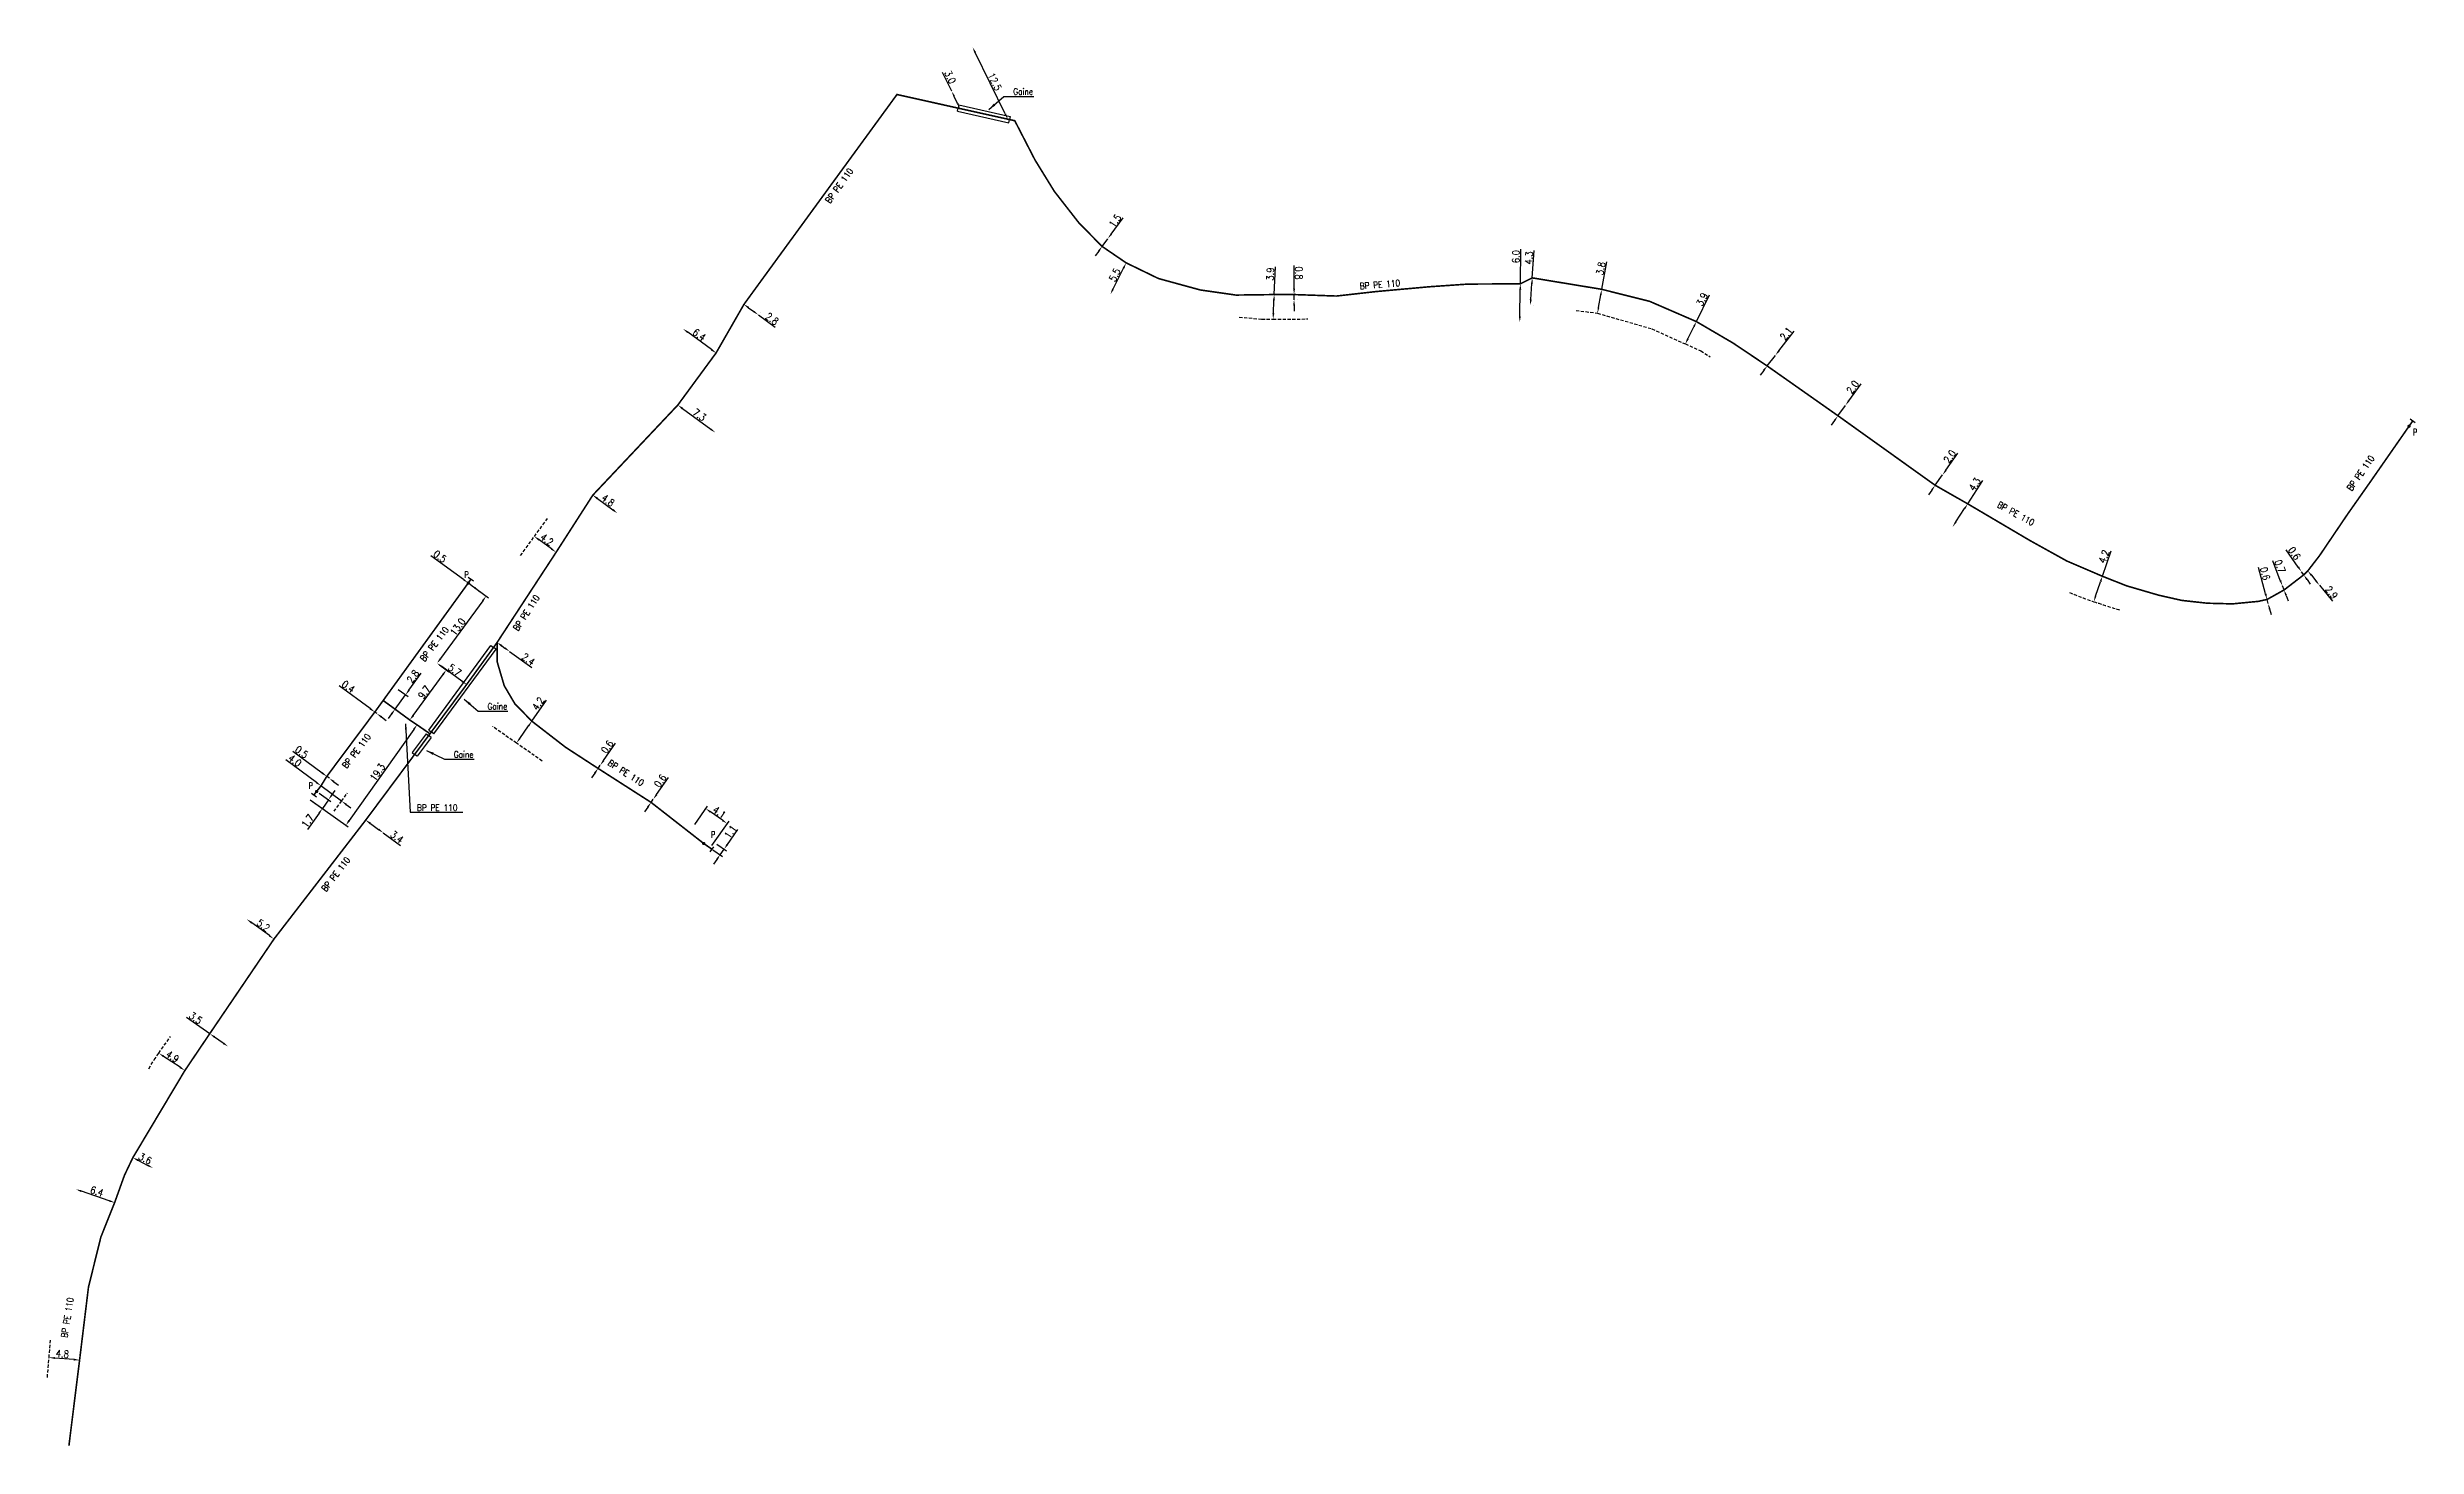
# Model space of a CAD drawing. Header units: millimetres. Extents: x 183997 to 185000, y 126999 to 128004.
# Drawn here: x 184050.2 to 184421.1, y 126999.9 to 127218.8 of the extents above; entities that cross this region are included whole.
import ezdxf
from ezdxf.enums import TextEntityAlignment as Align

# ---------------------------------------------------------------- set-up
doc = ezdxf.new("R2010")
doc.units = ezdxf.units.MM
doc.header["$PDMODE"] = 34
doc.linetypes.add('DASHED', pattern=[0.75, 0.5, -0.25])
doc.linetypes.add('L_25_PE', pattern=[2000, 1000, 1000])
doc.layers.get('0').update_dxf_attribs({"linetype": 'CONTINUOUS'})
doc.layers.get('DEFPOINTS').update_dxf_attribs({"linetype": 'CONTINUOUS'})
for name, color, linetype in [('L_150', 1, 'CONTINUOUS'), ('L_300', 7, 'CONTINUOUS'), ('L_340', 7, 'CONTINUOUS'), ('L_400', 7, 'CONTINUOUS')]:
    doc.layers.add(name, color=color, linetype=linetype)
doc.styles.add('G_ROMANS', font='ROMANS.SHX', dxfattribs={"width": 0.75})
doc.styles.get("Standard").update_dxf_attribs({"font": 'romans.shx', "width": 0.85})
doc.dimstyles.get("Standard").update_dxf_attribs({"dimtxt": 1.5, "dimasz": 1.2, "dimexe": 0.625, "dimexo": 0.625, "dimgap": 0.25, "dimtad": 1, "dimdec": 1, "dimzin": 0, "dimdsep": 46, "dimtxsty": 'Standard', "dimcen": -0.5, "dimadec": 0, "dimazin": 0, "dimtfac": 1, "dimtdec": 1, "dimtmove": 0, "dimatfit": 3, "dimfxl": 0, "dimtolj": 1, "dimtzin": 0, "dimarcsym": 0})

msp = doc.modelspace()

# ---------------------------------------------------------------- texts
at = {"layer": 'L_150', "linetype": 'L_25_PE', "width": 0.85}
for rotation, p in [(54.2577, (184172.71, 127194.27)), (4.5988, (184255.68, 127180.92)), (54.9813, (184410.91, 127149.3)), (331.3221, (184355.32, 127146.93)), (56.8725, (184123.87, 127127.38)), (52.4356, (184109.25, 127122.61)), (52.4356, (184097.05, 127105.88)), (327.3476, (184137.84, 127106.57)), (52.4356, (184093.83, 127086.6)), (80.8184, (184053.32, 127016.84))]:
    msp.add_text('BP PE 110', height=1, rotation=rotation, dxfattribs=at).set_placement(p)
at = {"layer": 'L_150', "linetype": 'Continuous', "insert": (184108.06, 127099.82), "char_height": 1, "attachment_point": 4}
msp.add_mtext('BP PE 110', dxfattribs=at)
at = {"layer": 'L_400', "char_height": 1, "attachment_point": 4}
for insert in [(184201.4, 127211.87), (184119.11, 127115.68), (184113.82, 127108.16)]:
    msp.add_mtext('Gaine', dxfattribs=dict(at, insert=insert))

# ---------------------------------------------------------------- blocks, each defined once
blk = doc.blocks.new('*D42')
at = {"layer": 'DEFPOINTS', "color": 0, "linetype": 'Continuous', "transparency": 16777216}
for p in [(184404.05, 127136.89), (184405.87, 127134.63), (184405.87, 127134.63)]:
    blk.add_point(p, dxfattribs=at)
at = {"layer": 'L_150', "color": 0, "linetype": 'Continuous', "lineweight": -2, "transparency": 16777216}
for p, q in [((184404.41, 127137.18), (184404.41, 127137.18)), ((184404.61, 127136.19), (184405.31, 127135.33)), ((184405.87, 127134.63), (184407.91, 127132.12)), ((184406.24, 127134.93), (184406.24, 127134.93))]:
    blk.add_line(p, q, dxfattribs=at)
at = {"layer": 'L_150', "color": 0, "linetype": 'Continuous', "transparency": 16777216}
for points in [[(184404.73, 127136.28), (184404.5, 127136.09), (184404.05, 127136.89)], [(184405.42, 127135.43), (184405.19, 127135.24), (184405.87, 127134.63)]]:
    blk.add_solid(points, dxfattribs=at)
at = {"layer": 'L_150', "color": 0, "linetype": 'Continuous', "transparency": 16777216, "insert": (184407.76, 127133.5), "char_height": 1.125, "attachment_point": 5, "rotation": 309.0384}
blk.add_mtext('\\A1;2.9', dxfattribs=at)
blk = doc.blocks.new('*D43')
at = {"layer": 'DEFPOINTS', "color": 0, "linetype": 'Continuous', "transparency": 16777216}
for p in [(184403.06, 127136.75), (184403.06, 127136.75), (184403.41, 127136.26)]:
    blk.add_point(p, dxfattribs=at)
at = {"layer": 'L_150', "color": 0, "linetype": 'Continuous', "lineweight": -2, "transparency": 16777216}
for p, q in [((184402.54, 127137.48), (184400.65, 127140.16)), ((184403.41, 127136.26), (184403.06, 127136.75)), ((184403.93, 127135.52), (184404.44, 127134.79))]:
    blk.add_line(p, q, dxfattribs=at)
at = {"layer": 'L_150', "color": 0, "linetype": 'Continuous', "transparency": 16777216}
for points in [[(184402.67, 127137.57), (184402.42, 127137.4), (184403.06, 127136.75)], [(184404.05, 127135.61), (184403.8, 127135.44), (184403.41, 127136.26)]]:
    blk.add_solid(points, dxfattribs=at)
at = {"layer": 'L_150', "color": 0, "linetype": 'Continuous', "transparency": 16777216, "insert": (184401.95, 127139.62), "char_height": 1.125, "attachment_point": 5, "rotation": 305.1775}
blk.add_mtext('\\A1;0.6', dxfattribs=at)
blk = doc.blocks.new('*D44')
at = {"layer": 'DEFPOINTS', "color": 0, "linetype": 'Continuous', "transparency": 16777216}
for p in [(184400.07, 127134.55), (184400.07, 127134.55), (184400.32, 127133.89)]:
    blk.add_point(p, dxfattribs=at)
at = {"layer": 'L_150', "color": 0, "linetype": 'Continuous', "lineweight": -2, "transparency": 16777216}
for p, q in [((184399.74, 127135.39), (184398.56, 127138.44)), ((184400.32, 127133.89), (184400.07, 127134.55)), ((184400.51, 127134.72), (184400.51, 127134.72)), ((184400.76, 127134.06), (184400.76, 127134.06)), ((184400.65, 127133.05), (184400.97, 127132.22))]:
    blk.add_line(p, q, dxfattribs=at)
at = {"layer": 'L_150', "color": 0, "linetype": 'Continuous', "transparency": 16777216}
for points in [[(184399.88, 127135.44), (184399.6, 127135.33), (184400.07, 127134.55)], [(184400.79, 127133.11), (184400.51, 127133), (184400.32, 127133.89)]]:
    blk.add_solid(points, dxfattribs=at)
at = {"layer": 'L_150', "color": 0, "linetype": 'Continuous', "transparency": 16777216, "insert": (184399.69, 127137.6), "char_height": 1.125, "attachment_point": 5, "rotation": 291.204}
blk.add_mtext('\\A1;0.7', dxfattribs=at)
blk = doc.blocks.new('*D45')
at = {"layer": 'DEFPOINTS', "color": 0, "linetype": 'Continuous', "transparency": 16777216}
for p in [(184397.67, 127132.41), (184397.84, 127131.78), (184397.84, 127131.78)]:
    blk.add_point(p, dxfattribs=at)
at = {"layer": 'L_150', "color": 0, "linetype": 'Continuous', "lineweight": -2, "transparency": 16777216}
for p, q in [((184397.44, 127133.28), (184396.33, 127137.41)), ((184397.84, 127131.78), (184397.67, 127132.41)), ((184398.07, 127130.92), (184398.31, 127130.05))]:
    blk.add_line(p, q, dxfattribs=at)
at = {"layer": 'L_150', "color": 0, "linetype": 'Continuous', "transparency": 16777216}
for points in [[(184397.58, 127133.32), (184397.29, 127133.24), (184397.67, 127132.41)], [(184398.22, 127130.95), (184397.93, 127130.88), (184397.84, 127131.78)]]:
    blk.add_solid(points, dxfattribs=at)
at = {"layer": 'L_150', "color": 0, "linetype": 'Continuous', "transparency": 16777216, "insert": (184397.36, 127136.46), "char_height": 1.125, "attachment_point": 5, "rotation": 285.0119}
blk.add_mtext('\\A1;0.6', dxfattribs=at)
blk = doc.blocks.new('*D46')
at = {"layer": 'DEFPOINTS', "color": 0, "linetype": 'Continuous', "transparency": 16777216}
for p in [(184350.81, 127147.37), (184348.45, 127143.77), (184348.45, 127143.77)]:
    blk.add_point(p, dxfattribs=at)
at = {"layer": 'L_150', "color": 0, "linetype": 'Continuous', "lineweight": -2, "transparency": 16777216}
for p, q in [((184350.81, 127147.37), (184353.19, 127151)), ((184348.95, 127144.53), (184350.32, 127146.62))]:
    blk.add_line(p, q, dxfattribs=at)
at = {"layer": 'L_150', "color": 0, "linetype": 'Continuous', "transparency": 16777216}
for points in [[(184350.19, 127146.7), (184350.44, 127146.54), (184350.81, 127147.37)], [(184348.82, 127144.61), (184349.07, 127144.44), (184348.45, 127143.77)]]:
    blk.add_solid(points, dxfattribs=at)
at = {"layer": 'L_150', "color": 0, "linetype": 'Continuous', "transparency": 16777216, "insert": (184351.91, 127150.42), "char_height": 1.125, "attachment_point": 5, "rotation": 56.7736}
blk.add_mtext('\\A1;4.3', dxfattribs=at)
blk = doc.blocks.new('*D47')
at = {"layer": 'DEFPOINTS', "color": 0, "linetype": 'Continuous', "transparency": 16777216}
for p in [(184371.89, 127136.04), (184370.54, 127132.06), (184370.54, 127132.06)]:
    blk.add_point(p, dxfattribs=at)
at = {"layer": 'L_150', "color": 0, "linetype": 'Continuous', "lineweight": -2, "transparency": 16777216}
for p, q in [((184371.89, 127136.04), (184373.25, 127140.02)), ((184370.83, 127132.91), (184371.6, 127135.19))]:
    blk.add_line(p, q, dxfattribs=at)
at = {"layer": 'L_150', "color": 0, "linetype": 'Continuous', "transparency": 16777216}
for points in [[(184371.46, 127135.24), (184371.75, 127135.14), (184371.89, 127136.04)], [(184370.69, 127132.96), (184370.97, 127132.87), (184370.54, 127132.06)]]:
    blk.add_solid(points, dxfattribs=at)
at = {"layer": 'L_150', "color": 0, "linetype": 'Continuous', "transparency": 16777216, "insert": (184372.15, 127139.13), "char_height": 1.125, "attachment_point": 5, "rotation": 71.2254}
blk.add_mtext('\\A1;4.2', dxfattribs=at)
blk = doc.blocks.new('*D48')
at = {"layer": 'DEFPOINTS', "color": 0, "linetype": 'Continuous', "transparency": 16777216}
for p in [(184345.72, 127150.27), (184346.87, 127151.9), (184346.87, 127151.9)]:
    blk.add_point(p, dxfattribs=at)
at = {"layer": 'L_150', "color": 0, "linetype": 'Continuous', "lineweight": -2, "transparency": 16777216}
for p, q in [((184347.39, 127152.64), (184349.28, 127155.31)), ((184345.2, 127149.53), (184344.68, 127148.8)), ((184345.33, 127150.54), (184345.33, 127150.54)), ((184345.72, 127150.27), (184346.87, 127151.9)), ((184346.49, 127152.17), (184346.49, 127152.17))]:
    blk.add_line(p, q, dxfattribs=at)
at = {"layer": 'L_150', "color": 0, "linetype": 'Continuous', "transparency": 16777216}
for points in [[(184347.27, 127152.72), (184347.51, 127152.55), (184346.87, 127151.9)], [(184345.08, 127149.62), (184345.32, 127149.45), (184345.72, 127150.27)]]:
    blk.add_solid(points, dxfattribs=at)
at = {"layer": 'L_150', "color": 0, "linetype": 'Continuous', "transparency": 16777216, "insert": (184347.99, 127154.77), "char_height": 1.125, "attachment_point": 5, "rotation": 54.7366}
blk.add_mtext('\\A1;2.0', dxfattribs=at)
blk = doc.blocks.new('*D49')
at = {"layer": 'DEFPOINTS', "color": 0, "linetype": 'Continuous', "transparency": 16777216}
for p in [(184330.5, 127161.15), (184331.67, 127162.77), (184331.67, 127162.77)]:
    blk.add_point(p, dxfattribs=at)
at = {"layer": 'L_150', "color": 0, "linetype": 'Continuous', "lineweight": -2, "transparency": 16777216}
for p, q in [((184332.19, 127163.5), (184334.11, 127166.16)), ((184329.97, 127160.42), (184329.45, 127159.69)), ((184330.5, 127161.15), (184331.67, 127162.77))]:
    blk.add_line(p, q, dxfattribs=at)
at = {"layer": 'L_150', "color": 0, "linetype": 'Continuous', "transparency": 16777216}
for points in [[(184332.07, 127163.59), (184332.31, 127163.41), (184331.67, 127162.77)], [(184329.85, 127160.5), (184330.09, 127160.33), (184330.5, 127161.15)]]:
    blk.add_solid(points, dxfattribs=at)
at = {"layer": 'L_150', "color": 0, "linetype": 'Continuous', "transparency": 16777216, "insert": (184332.8, 127165.64), "char_height": 1.125, "attachment_point": 5, "rotation": 54.2578}
blk.add_mtext('\\A1;2.0', dxfattribs=at)
blk = doc.blocks.new('*D50')
at = {"layer": 'DEFPOINTS', "color": 0, "linetype": 'Continuous', "transparency": 16777216}
for p in [(184319.42, 127168.94), (184320.71, 127170.6), (184320.71, 127170.6)]:
    blk.add_point(p, dxfattribs=at)
at = {"layer": 'L_150', "color": 0, "linetype": 'Continuous', "lineweight": -2, "transparency": 16777216}
for p, q in [((184321.26, 127171.31), (184323.64, 127174.37)), ((184318.87, 127168.23), (184318.32, 127167.52)), ((184319.42, 127168.94), (184320.71, 127170.6))]:
    blk.add_line(p, q, dxfattribs=at)
at = {"layer": 'L_150', "color": 0, "linetype": 'Continuous', "transparency": 16777216}
for points in [[(184321.14, 127171.4), (184321.38, 127171.22), (184320.71, 127170.6)], [(184318.75, 127168.32), (184318.99, 127168.14), (184319.42, 127168.94)]]:
    blk.add_solid(points, dxfattribs=at)
at = {"layer": 'L_150', "color": 0, "linetype": 'Continuous', "transparency": 16777216, "insert": (184322.4, 127174), "char_height": 1.125, "attachment_point": 5, "rotation": 52.1491}
blk.add_mtext('\\A1;2.1', dxfattribs=at)
blk = doc.blocks.new('*D51')
at = {"layer": 'DEFPOINTS', "color": 0, "linetype": 'Continuous', "transparency": 16777216}
for p in [(184293.53, 127180.93), (184292.85, 127177.2), (184292.85, 127177.2)]:
    blk.add_point(p, dxfattribs=at)
at = {"layer": 'L_150', "color": 0, "linetype": 'Continuous', "lineweight": -2, "transparency": 16777216}
for p, q in [((184293.53, 127180.93), (184294.32, 127185.24)), ((184293.02, 127178.08), (184293.37, 127180.05))]:
    blk.add_line(p, q, dxfattribs=at)
at = {"layer": 'L_150', "color": 0, "linetype": 'Continuous', "transparency": 16777216}
for points in [[(184293.23, 127180.07), (184293.52, 127180.02), (184293.53, 127180.93)], [(184292.87, 127178.11), (184293.16, 127178.05), (184292.85, 127177.2)]]:
    blk.add_solid(points, dxfattribs=at)
at = {"layer": 'L_150', "color": 0, "linetype": 'Continuous', "transparency": 16777216, "insert": (184293.37, 127184.2), "char_height": 1.125, "attachment_point": 5, "rotation": 79.6829}
blk.add_mtext('\\A1;3.8', dxfattribs=at)
blk = doc.blocks.new('*D52')
at = {"layer": 'DEFPOINTS', "color": 0, "linetype": 'Continuous', "transparency": 16777216}
for p in [(184280.78, 127181.79), (184280.69, 127175.79), (184280.69, 127175.79)]:
    blk.add_point(p, dxfattribs=at)
at = {"layer": 'L_150', "color": 0, "linetype": 'Continuous', "lineweight": -2, "transparency": 16777216}
for p, q in [((184280.78, 127181.79), (184280.86, 127187.21)), ((184280.7, 127176.69), (184280.77, 127180.89))]:
    blk.add_line(p, q, dxfattribs=at)
at = {"layer": 'L_150', "color": 0, "linetype": 'Continuous', "transparency": 16777216}
for points in [[(184280.62, 127180.89), (184280.92, 127180.89), (184280.78, 127181.79)], [(184280.55, 127176.69), (184280.85, 127176.69), (184280.69, 127175.79)]]:
    blk.add_solid(points, dxfattribs=at)
at = {"layer": 'L_150', "color": 0, "linetype": 'Continuous', "transparency": 16777216, "insert": (184280.09, 127186.05), "char_height": 1.125, "attachment_point": 5, "rotation": 89.1587}
blk.add_mtext('\\A1;6.0', dxfattribs=at)
blk = doc.blocks.new('*D53')
at = {"layer": 'DEFPOINTS', "color": 0, "linetype": 'Continuous', "transparency": 16777216}
for p in [(184282.65, 127182.72), (184282.35, 127178.43), (184282.35, 127178.43)]:
    blk.add_point(p, dxfattribs=at)
at = {"layer": 'L_150', "color": 0, "linetype": 'Continuous', "lineweight": -2, "transparency": 16777216}
for p, q in [((184282.65, 127182.72), (184282.95, 127186.98)), ((184283.12, 127182.69), (184283.12, 127182.69)), ((184282.41, 127179.33), (184282.59, 127181.82)), ((184282.82, 127178.4), (184282.82, 127178.4))]:
    blk.add_line(p, q, dxfattribs=at)
at = {"layer": 'L_150', "color": 0, "linetype": 'Continuous', "transparency": 16777216}
for points in [[(184282.44, 127181.83), (184282.74, 127181.81), (184282.65, 127182.72)], [(184282.26, 127179.34), (184282.56, 127179.32), (184282.35, 127178.43)]]:
    blk.add_solid(points, dxfattribs=at)
at = {"layer": 'L_150', "color": 0, "linetype": 'Continuous', "transparency": 16777216, "insert": (184282.12, 127185.85), "char_height": 1.125, "attachment_point": 5, "rotation": 86.0209}
blk.add_mtext('\\A1;4.3', dxfattribs=at)
blk = doc.blocks.new('*D54')
at = {"layer": 'DEFPOINTS', "color": 0, "linetype": 'Continuous', "transparency": 16777216}
for p in [(184308.34, 127175.88), (184306.61, 127172.38), (184306.61, 127172.38)]:
    blk.add_point(p, dxfattribs=at)
at = {"layer": 'L_150', "color": 0, "linetype": 'Continuous', "lineweight": -2, "transparency": 16777216}
for p, q in [((184308.34, 127175.88), (184310.41, 127180.07)), ((184307.01, 127173.19), (184307.94, 127175.07))]:
    blk.add_line(p, q, dxfattribs=at)
at = {"layer": 'L_150', "color": 0, "linetype": 'Continuous', "transparency": 16777216}
for points in [[(184307.8, 127175.14), (184308.07, 127175), (184308.34, 127175.88)], [(184306.87, 127173.25), (184307.14, 127173.12), (184306.61, 127172.38)]]:
    blk.add_solid(points, dxfattribs=at)
at = {"layer": 'L_150', "color": 0, "linetype": 'Continuous', "transparency": 16777216, "insert": (184309.22, 127179.36), "char_height": 1.125, "attachment_point": 5, "rotation": 63.6848}
blk.add_mtext('\\A1;3.9', dxfattribs=at)
blk = doc.blocks.new('*D55')
at = {"layer": 'DEFPOINTS', "color": 0, "linetype": 'Continuous', "transparency": 16777216}
for p in [(184219.08, 127185.07), (184216.61, 127180.16), (184216.61, 127180.16)]:
    blk.add_point(p, dxfattribs=at)
at = {"layer": 'L_150', "color": 0, "linetype": 'Continuous', "lineweight": -2, "transparency": 16777216}
blk.add_line((184218.68, 127184.27), (184217.01, 127180.96), dxfattribs=at)
at = {"layer": 'L_150', "color": 0, "linetype": 'Continuous', "transparency": 16777216}
for points in [[(184218.54, 127184.33), (184218.81, 127184.2), (184219.08, 127185.07)], [(184216.88, 127181.03), (184217.15, 127180.89), (184216.61, 127180.16)]]:
    blk.add_solid(points, dxfattribs=at)
at = {"layer": 'L_150', "color": 0, "linetype": 'Continuous', "transparency": 16777216, "insert": (184217.3, 127183.19), "char_height": 1.125, "attachment_point": 5, "rotation": 63.262}
blk.add_mtext('\\A1;5.5', dxfattribs=at)
blk = doc.blocks.new('*D56')
at = {"layer": 'DEFPOINTS', "color": 0, "linetype": 'Continuous', "transparency": 16777216}
for p in [(184242.25, 127180.11), (184242.08, 127176.27), (184242.08, 127176.27)]:
    blk.add_point(p, dxfattribs=at)
at = {"layer": 'L_150', "color": 0, "linetype": 'Continuous', "lineweight": -2, "transparency": 16777216}
for p, q in [((184242.25, 127180.11), (184242.43, 127184.44)), ((184242.12, 127177.17), (184242.21, 127179.21)), ((184242.72, 127180.09), (184242.72, 127180.09)), ((184242.55, 127176.25), (184242.55, 127176.25))]:
    blk.add_line(p, q, dxfattribs=at)
at = {"layer": 'L_150', "color": 0, "linetype": 'Continuous', "transparency": 16777216}
for points in [[(184242.06, 127179.22), (184242.36, 127179.21), (184242.25, 127180.11)], [(184241.97, 127177.18), (184242.27, 127177.16), (184242.08, 127176.27)]]:
    blk.add_solid(points, dxfattribs=at)
at = {"layer": 'L_150', "color": 0, "linetype": 'Continuous', "transparency": 16777216, "insert": (184241.63, 127183.31), "char_height": 1.125, "attachment_point": 5, "rotation": 87.5798}
blk.add_mtext('\\A1;3.9', dxfattribs=at)
blk = doc.blocks.new('*D57')
at = {"layer": 'DEFPOINTS', "color": 0, "linetype": 'Continuous', "transparency": 16777216}
for p in [(184245.36, 127180.11), (184245.36, 127179.31), (184245.36, 127179.31)]:
    blk.add_point(p, dxfattribs=at)
at = {"layer": 'L_150', "color": 0, "linetype": 'Continuous', "lineweight": -2, "transparency": 16777216}
for p, q in [((184245.36, 127181.01), (184245.36, 127184.67)), ((184245.36, 127179.31), (184245.36, 127180.11)), ((184245.36, 127178.41), (184245.36, 127177.51)), ((184245.83, 127180.11), (184245.83, 127180.11)), ((184245.83, 127179.31), (184245.83, 127179.31))]:
    blk.add_line(p, q, dxfattribs=at)
at = {"layer": 'L_150', "color": 0, "linetype": 'Continuous', "transparency": 16777216}
for points in [[(184245.51, 127181.01), (184245.21, 127181.01), (184245.36, 127180.11)], [(184245.51, 127178.41), (184245.21, 127178.41), (184245.36, 127179.31)]]:
    blk.add_solid(points, dxfattribs=at)
at = {"layer": 'L_150', "color": 0, "linetype": 'Continuous', "transparency": 16777216, "insert": (184246.11, 127183.48), "char_height": 1.125, "attachment_point": 5, "rotation": 270.0302}
blk.add_mtext('\\A1;0.8', dxfattribs=at)
blk = doc.blocks.new('*D58')
at = {"layer": 'DEFPOINTS', "color": 0, "linetype": 'Continuous', "transparency": 16777216}
for p in [(184215.31, 127187.64), (184216.21, 127188.84), (184216.21, 127188.84)]:
    blk.add_point(p, dxfattribs=at)
at = {"layer": 'L_150', "color": 0, "linetype": 'Continuous', "lineweight": -2, "transparency": 16777216}
for p, q in [((184216.74, 127189.57), (184218.61, 127192.09)), ((184214.78, 127186.91), (184214.24, 127186.19)), ((184215.31, 127187.64), (184216.21, 127188.84))]:
    blk.add_line(p, q, dxfattribs=at)
at = {"layer": 'L_150', "color": 0, "linetype": 'Continuous', "transparency": 16777216}
for points in [[(184216.62, 127189.65), (184216.86, 127189.48), (184216.21, 127188.84)], [(184214.66, 127187), (184214.9, 127186.82), (184215.31, 127187.64)]]:
    blk.add_solid(points, dxfattribs=at)
at = {"layer": 'L_150', "color": 0, "linetype": 'Continuous', "transparency": 16777216, "insert": (184217.34, 127191.64), "char_height": 1.125, "attachment_point": 5, "rotation": 53.5407}
blk.add_mtext('\\A1;1.5', dxfattribs=at)
blk = doc.blocks.new('*D59')
at = {"layer": 'DEFPOINTS', "color": 0, "linetype": 'Continuous', "transparency": 16777216}
for p in [(184195.05, 127218.78), (184195.05, 127218.78), (184200.55, 127207.55)]:
    blk.add_point(p, dxfattribs=at)
at = {"layer": 'L_150', "color": 0, "linetype": 'Continuous', "lineweight": -2, "transparency": 16777216}
blk.add_line((184200.15, 127208.36), (184195.44, 127217.97), dxfattribs=at)
at = {"layer": 'L_150', "color": 0, "linetype": 'Continuous', "transparency": 16777216}
for points in [[(184195.58, 127218.04), (184195.31, 127217.9), (184195.05, 127218.78)], [(184200.28, 127208.43), (184200.01, 127208.29), (184200.55, 127207.55)]]:
    blk.add_solid(points, dxfattribs=at)
at = {"layer": 'L_150', "color": 0, "linetype": 'Continuous', "transparency": 16777216, "insert": (184198.51, 127213.42), "char_height": 1.125, "attachment_point": 5, "rotation": 296.096}
blk.add_mtext('\\A1;12.5', dxfattribs=at)
blk = doc.blocks.new('*D60')
at = {"layer": 'DEFPOINTS', "color": 0, "linetype": 'Continuous', "transparency": 16777216}
for p in [(184191.77, 127211.91), (184191.77, 127211.91), (184193.07, 127209.21)]:
    blk.add_point(p, dxfattribs=at)
at = {"layer": 'L_150', "color": 0, "linetype": 'Continuous', "lineweight": -2, "transparency": 16777216}
for p, q in [((184191.77, 127211.91), (184190.34, 127214.87)), ((184192.68, 127210.02), (184192.16, 127211.1))]:
    blk.add_line(p, q, dxfattribs=at)
at = {"layer": 'L_150', "color": 0, "linetype": 'Continuous', "transparency": 16777216}
for points in [[(184192.3, 127211.17), (184192.03, 127211.04), (184191.77, 127211.91)], [(184192.82, 127210.09), (184192.55, 127209.96), (184193.07, 127209.21)]]:
    blk.add_solid(points, dxfattribs=at)
at = {"layer": 'L_150', "color": 0, "linetype": 'Continuous', "transparency": 16777216, "insert": (184191.53, 127214.12), "char_height": 1.125, "attachment_point": 5, "rotation": 295.812}
blk.add_mtext('\\A1;3.0', dxfattribs=at)
blk = doc.blocks.new('*D61')
at = {"layer": 'DEFPOINTS', "color": 0, "linetype": 'Continuous', "transparency": 16777216}
for p in [(184159.25, 127178.58), (184161.51, 127176.93), (184161.51, 127176.93)]:
    blk.add_point(p, dxfattribs=at)
at = {"layer": 'L_150', "color": 0, "linetype": 'Continuous', "lineweight": -2, "transparency": 16777216}
for p, q in [((184159.52, 127178.96), (184159.52, 127178.96)), ((184159.97, 127178.05), (184160.78, 127177.46)), ((184161.51, 127176.93), (184164.15, 127175)), ((184161.78, 127177.31), (184161.78, 127177.31))]:
    blk.add_line(p, q, dxfattribs=at)
at = {"layer": 'L_150', "color": 0, "linetype": 'Continuous', "transparency": 16777216}
for points in [[(184160.06, 127178.17), (184159.88, 127177.93), (184159.25, 127178.58)], [(184160.87, 127177.58), (184160.69, 127177.34), (184161.51, 127176.93)]]:
    blk.add_solid(points, dxfattribs=at)
at = {"layer": 'L_150', "color": 0, "linetype": 'Continuous', "transparency": 16777216, "insert": (184163.64, 127176.31), "char_height": 1.125, "attachment_point": 5, "rotation": 323.8611}
blk.add_mtext('\\A1;2.8', dxfattribs=at)
blk = doc.blocks.new('*D62')
at = {"layer": 'DEFPOINTS', "color": 0, "linetype": 'Continuous', "transparency": 16777216}
for p in [(184149.71, 127174.75), (184149.71, 127174.75), (184154.88, 127170.97)]:
    blk.add_point(p, dxfattribs=at)
at = {"layer": 'L_150', "color": 0, "linetype": 'Continuous', "lineweight": -2, "transparency": 16777216}
blk.add_line((184154.15, 127171.5), (184150.44, 127174.22), dxfattribs=at)
at = {"layer": 'L_150', "color": 0, "linetype": 'Continuous', "transparency": 16777216}
for points in [[(184150.53, 127174.34), (184150.35, 127174.09), (184149.71, 127174.75)], [(184154.24, 127171.62), (184154.07, 127171.38), (184154.88, 127170.97)]]:
    blk.add_solid(points, dxfattribs=at)
at = {"layer": 'L_150', "color": 0, "linetype": 'Continuous', "transparency": 16777216, "insert": (184152.25, 127173.82), "char_height": 1.125, "attachment_point": 5, "rotation": 323.8611}
blk.add_mtext('\\A1;6.4', dxfattribs=at)
blk = doc.blocks.new('*D63')
at = {"layer": 'DEFPOINTS', "color": 0, "linetype": 'Continuous', "transparency": 16777216}
for p in [(184148.89, 127162.82), (184154.79, 127158.52), (184154.79, 127158.52)]:
    blk.add_point(p, dxfattribs=at)
at = {"layer": 'L_150', "color": 0, "linetype": 'Continuous', "lineweight": -2, "transparency": 16777216}
blk.add_line((184149.62, 127162.29), (184154.06, 127159.05), dxfattribs=at)
at = {"layer": 'L_150', "color": 0, "linetype": 'Continuous', "transparency": 16777216}
for points in [[(184149.71, 127162.41), (184149.53, 127162.17), (184148.89, 127162.82)], [(184154.15, 127159.17), (184153.97, 127158.93), (184154.79, 127158.52)]]:
    blk.add_solid(points, dxfattribs=at)
at = {"layer": 'L_150', "color": 0, "linetype": 'Continuous', "transparency": 16777216, "insert": (184152.28, 127161.28), "char_height": 1.125, "attachment_point": 5, "rotation": 323.8611}
blk.add_mtext('\\A1;7.3', dxfattribs=at)
blk = doc.blocks.new('*D64')
at = {"layer": 'DEFPOINTS', "color": 0, "linetype": 'Continuous', "transparency": 16777216}
for p in [(184135.59, 127148.73), (184139.46, 127145.89), (184139.46, 127145.89)]:
    blk.add_point(p, dxfattribs=at)
at = {"layer": 'L_150', "color": 0, "linetype": 'Continuous', "lineweight": -2, "transparency": 16777216}
blk.add_line((184136.32, 127148.2), (184138.74, 127146.42), dxfattribs=at)
at = {"layer": 'L_150', "color": 0, "linetype": 'Continuous', "transparency": 16777216}
for points in [[(184136.41, 127148.32), (184136.23, 127148.07), (184135.59, 127148.73)], [(184138.83, 127146.54), (184138.65, 127146.3), (184139.46, 127145.89)]]:
    blk.add_solid(points, dxfattribs=at)
at = {"layer": 'L_150', "color": 0, "linetype": 'Continuous', "transparency": 16777216, "insert": (184137.97, 127147.91), "char_height": 1.125, "attachment_point": 5, "rotation": 323.7823}
blk.add_mtext('\\A1;4.8', dxfattribs=at)
blk = doc.blocks.new('*D65')
at = {"layer": 'DEFPOINTS', "color": 0, "linetype": 'Continuous', "transparency": 16777216}
for p in [(184111.22, 127122.44), (184111.22, 127122.44), (184115.83, 127119.09)]:
    blk.add_point(p, dxfattribs=at)
at = {"layer": 'L_150', "color": 0, "linetype": 'Continuous', "lineweight": -2, "transparency": 16777216}
blk.add_line((184115.1, 127119.62), (184111.95, 127121.91), dxfattribs=at)
at = {"layer": 'L_150', "color": 0, "linetype": 'Continuous', "transparency": 16777216}
for points in [[(184112.04, 127122.03), (184111.86, 127121.79), (184111.22, 127122.44)], [(184115.19, 127119.74), (184115.02, 127119.49), (184115.83, 127119.09)]]:
    blk.add_solid(points, dxfattribs=at)
at = {"layer": 'L_150', "color": 0, "linetype": 'Continuous', "transparency": 16777216, "insert": (184113.97, 127121.37), "char_height": 1.125, "attachment_point": 5, "rotation": 323.9921}
blk.add_mtext('\\A1;5.7', dxfattribs=at)
blk = doc.blocks.new('*D66')
at = {"layer": 'DEFPOINTS', "color": 0, "linetype": 'Continuous', "transparency": 16777216}
for p in [(184126.45, 127142.27), (184126.45, 127142.27), (184129.85, 127139.8)]:
    blk.add_point(p, dxfattribs=at)
at = {"layer": 'L_150', "color": 0, "linetype": 'Continuous', "lineweight": -2, "transparency": 16777216}
blk.add_line((184129.12, 127140.33), (184127.18, 127141.74), dxfattribs=at)
at = {"layer": 'L_150', "color": 0, "linetype": 'Continuous', "transparency": 16777216}
for points in [[(184127.27, 127141.86), (184127.09, 127141.62), (184126.45, 127142.27)], [(184129.21, 127140.45), (184129.03, 127140.21), (184129.85, 127139.8)]]:
    blk.add_solid(points, dxfattribs=at)
at = {"layer": 'L_150', "color": 0, "linetype": 'Continuous', "transparency": 16777216, "insert": (184128.4, 127141.78), "char_height": 1.125, "attachment_point": 5, "rotation": 323.9357}
blk.add_mtext('\\A1;4.2', dxfattribs=at)
blk = doc.blocks.new('*D67')
at = {"layer": 'DEFPOINTS', "color": 0, "linetype": 'Continuous', "transparency": 16777216}
for p in [(184120.61, 127125.69), (184122.55, 127124.27), (184122.55, 127124.27)]:
    blk.add_point(p, dxfattribs=at)
at = {"layer": 'L_150', "color": 0, "linetype": 'Continuous', "lineweight": -2, "transparency": 16777216}
for p, q in [((184121.34, 127125.16), (184121.83, 127124.8)), ((184122.55, 127124.27), (184126.04, 127121.74))]:
    blk.add_line(p, q, dxfattribs=at)
at = {"layer": 'L_150', "color": 0, "linetype": 'Continuous', "transparency": 16777216}
for points in [[(184121.43, 127125.28), (184121.25, 127125.03), (184120.61, 127125.69)], [(184121.91, 127124.92), (184121.74, 127124.68), (184122.55, 127124.27)]]:
    blk.add_solid(points, dxfattribs=at)
at = {"layer": 'L_150', "color": 0, "linetype": 'Continuous', "transparency": 16777216, "insert": (184125.5, 127123.06), "char_height": 1.125, "attachment_point": 5, "rotation": 323.9921}
blk.add_mtext('\\A1;2.4', dxfattribs=at)
blk = doc.blocks.new('*D68')
at = {"layer": 'DEFPOINTS', "color": 0, "linetype": 'Continuous', "transparency": 16777216}
for p in [(184100.04, 127097.89), (184102.79, 127095.89), (184102.79, 127095.89)]:
    blk.add_point(p, dxfattribs=at)
at = {"layer": 'L_150', "color": 0, "linetype": 'Continuous', "lineweight": -2, "transparency": 16777216}
for p, q in [((184100.77, 127097.36), (184102.06, 127096.42)), ((184102.79, 127095.89), (184105.47, 127093.93))]:
    blk.add_line(p, q, dxfattribs=at)
at = {"layer": 'L_150', "color": 0, "linetype": 'Continuous', "transparency": 16777216}
for points in [[(184100.86, 127097.48), (184100.68, 127097.24), (184100.04, 127097.89)], [(184102.15, 127096.54), (184101.97, 127096.3), (184102.79, 127095.89)]]:
    blk.add_solid(points, dxfattribs=at)
at = {"layer": 'L_150', "color": 0, "linetype": 'Continuous', "transparency": 16777216, "insert": (184104.93, 127095.25), "char_height": 1.125, "attachment_point": 5, "rotation": 323.8202}
blk.add_mtext('\\A1;3.4', dxfattribs=at)
blk = doc.blocks.new('*D69')
at = {"layer": 'DEFPOINTS', "color": 0, "linetype": 'Continuous', "transparency": 16777216}
for p in [(184081.48, 127082.34), (184081.48, 127082.34), (184085.68, 127079.28)]:
    blk.add_point(p, dxfattribs=at)
at = {"layer": 'L_150', "color": 0, "linetype": 'Continuous', "lineweight": -2, "transparency": 16777216}
blk.add_line((184084.96, 127079.81), (184082.21, 127081.81), dxfattribs=at)
at = {"layer": 'L_150', "color": 0, "linetype": 'Continuous', "transparency": 16777216}
for points in [[(184082.3, 127081.94), (184082.12, 127081.69), (184081.48, 127082.34)], [(184085.04, 127079.93), (184084.87, 127079.69), (184085.68, 127079.28)]]:
    blk.add_solid(points, dxfattribs=at)
at = {"layer": 'L_150', "color": 0, "linetype": 'Continuous', "transparency": 16777216, "insert": (184084.02, 127081.42), "char_height": 1.125, "attachment_point": 5, "rotation": 323.8921}
blk.add_mtext('\\A1;5.2', dxfattribs=at)
blk = doc.blocks.new('*D70')
at = {"layer": 'DEFPOINTS', "color": 0, "linetype": 'Continuous', "transparency": 16777216}
for p in [(184075.62, 127064.47), (184078.49, 127062.46), (184078.49, 127062.46)]:
    blk.add_point(p, dxfattribs=at)
at = {"layer": 'L_150', "color": 0, "linetype": 'Continuous', "lineweight": -2, "transparency": 16777216}
for p, q in [((184075.62, 127064.47), (184072.01, 127066.99)), ((184077.75, 127062.98), (184076.36, 127063.95))]:
    blk.add_line(p, q, dxfattribs=at)
at = {"layer": 'L_150', "color": 0, "linetype": 'Continuous', "transparency": 16777216}
for points in [[(184076.44, 127064.08), (184076.27, 127063.83), (184075.62, 127064.47)], [(184077.84, 127063.1), (184077.67, 127062.86), (184078.49, 127062.46)]]:
    blk.add_solid(points, dxfattribs=at)
at = {"layer": 'L_150', "color": 0, "linetype": 'Continuous', "transparency": 16777216, "insert": (184073.42, 127066.93), "char_height": 1.125, "attachment_point": 5, "rotation": 325.0501}
blk.add_mtext('\\A1;3.5', dxfattribs=at)
blk = doc.blocks.new('*D71')
at = {"layer": 'DEFPOINTS', "color": 0, "linetype": 'Continuous', "transparency": 16777216}
for p in [(184063.59, 127045.08), (184066.74, 127043.45), (184066.74, 127043.45)]:
    blk.add_point(p, dxfattribs=at)
at = {"layer": 'L_150', "color": 0, "linetype": 'Continuous', "lineweight": -2, "transparency": 16777216}
blk.add_line((184064.39, 127044.67), (184065.95, 127043.87), dxfattribs=at)
at = {"layer": 'L_150', "color": 0, "linetype": 'Continuous', "transparency": 16777216}
for points in [[(184064.46, 127044.8), (184064.32, 127044.54), (184063.59, 127045.08)], [(184066.01, 127044), (184065.88, 127043.73), (184066.74, 127043.45)]]:
    blk.add_solid(points, dxfattribs=at)
at = {"layer": 'L_150', "color": 0, "linetype": 'Continuous', "transparency": 16777216, "insert": (184065.51, 127044.93), "char_height": 1.125, "attachment_point": 5, "rotation": 332.6318}
blk.add_mtext('\\A1;3.6', dxfattribs=at)
blk = doc.blocks.new('*D72')
at = {"layer": 'DEFPOINTS', "color": 0, "linetype": 'Continuous', "transparency": 16777216}
for p in [(184054.69, 127040.12), (184054.69, 127040.12), (184060.74, 127038.05)]:
    blk.add_point(p, dxfattribs=at)
at = {"layer": 'L_150', "color": 0, "linetype": 'Continuous', "lineweight": -2, "transparency": 16777216}
blk.add_line((184059.89, 127038.34), (184055.54, 127039.83), dxfattribs=at)
at = {"layer": 'L_150', "color": 0, "linetype": 'Continuous', "transparency": 16777216}
for points in [[(184055.59, 127039.97), (184055.49, 127039.69), (184054.69, 127040.12)], [(184059.94, 127038.48), (184059.84, 127038.2), (184060.74, 127038.05)]]:
    blk.add_solid(points, dxfattribs=at)
at = {"layer": 'L_150', "color": 0, "linetype": 'Continuous', "transparency": 16777216, "insert": (184057.96, 127039.79), "char_height": 1.125, "attachment_point": 5, "rotation": 341.044}
blk.add_mtext('\\A1;6.4', dxfattribs=at)
blk = doc.blocks.new('*D73')
at = {"layer": 'DEFPOINTS', "color": 0, "linetype": 'Continuous', "transparency": 16777216}
for p in [(184067.65, 127061.43), (184067.65, 127061.43), (184071.73, 127058.71)]:
    blk.add_point(p, dxfattribs=at)
at = {"layer": 'L_150', "color": 0, "linetype": 'Continuous', "lineweight": -2, "transparency": 16777216}
blk.add_line((184070.98, 127059.21), (184068.4, 127060.93), dxfattribs=at)
at = {"layer": 'L_150', "color": 0, "linetype": 'Continuous', "transparency": 16777216}
for points in [[(184068.48, 127061.05), (184068.31, 127060.8), (184067.65, 127061.43)], [(184071.06, 127059.34), (184070.9, 127059.09), (184071.73, 127058.71)]]:
    blk.add_solid(points, dxfattribs=at)
at = {"layer": 'L_150', "color": 0, "linetype": 'Continuous', "transparency": 16777216, "insert": (184069.8, 127060.9), "char_height": 1.125, "attachment_point": 5, "rotation": 326.405}
blk.add_mtext('\\A1;4.9', dxfattribs=at)
blk = doc.blocks.new('*D74')
at = {"layer": 'DEFPOINTS', "color": 0, "linetype": 'Continuous', "transparency": 16777216}
for p in [(184050.47, 127013.8), (184050.47, 127013.8), (184055.25, 127013.41)]:
    blk.add_point(p, dxfattribs=at)
at = {"layer": 'L_150', "color": 0, "linetype": 'Continuous', "lineweight": -2, "transparency": 16777216}
blk.add_line((184054.35, 127013.48), (184051.36, 127013.73), dxfattribs=at)
at = {"layer": 'L_150', "color": 0, "linetype": 'Continuous', "transparency": 16777216}
for points in [[(184051.37, 127013.88), (184051.35, 127013.58), (184050.47, 127013.8)], [(184054.36, 127013.63), (184054.34, 127013.33), (184055.25, 127013.41)]]:
    blk.add_solid(points, dxfattribs=at)
at = {"layer": 'L_150', "color": 0, "linetype": 'Continuous', "transparency": 16777216, "insert": (184052.56, 127014.38), "char_height": 1.125, "attachment_point": 5, "rotation": 355.2874}
blk.add_mtext('\\A1;4.8', dxfattribs=at)
blk = doc.blocks.new('*D75')
at = {"layer": 'DEFPOINTS', "color": 0, "linetype": 'Continuous', "transparency": 16777216}
for p in [(184151.28, 127096.81), (184153.27, 127099.68), (184153.97, 127093.52)]:
    blk.add_point(p, dxfattribs=at)
at = {"layer": 'L_340', "color": 0, "linetype": 'Continuous', "lineweight": -2, "transparency": 16777216}
for p, q in [((184151.54, 127097.2), (184153.54, 127100.07)), ((184155.9, 127097.86), (184154.01, 127099.17)), ((184154.24, 127093.9), (184156.91, 127097.73))]:
    blk.add_line(p, q, dxfattribs=at)
at = {"layer": 'L_340', "color": 0, "linetype": 'Continuous', "transparency": 16777216}
for points in [[(184154.1, 127099.29), (184153.93, 127099.05), (184153.27, 127099.68)], [(184155.98, 127097.98), (184155.81, 127097.73), (184156.64, 127097.34)]]:
    blk.add_solid(points, dxfattribs=at)
at = {"layer": 'L_340', "color": 0, "linetype": 'Continuous', "transparency": 16777216, "insert": (184155.4, 127099.12), "char_height": 1.125, "attachment_point": 5, "rotation": 325.1454}
blk.add_mtext('\\A1;4.1', dxfattribs=at)
blk = doc.blocks.new('*D76')
at = {"layer": 'DEFPOINTS', "color": 0, "linetype": 'Continuous', "transparency": 16777216}
for p in [(184136.42, 127105.97), (184136.76, 127106.47), (184136.76, 127106.47)]:
    blk.add_point(p, dxfattribs=at)
at = {"layer": 'L_150', "color": 0, "linetype": 'Continuous', "lineweight": -2, "transparency": 16777216}
for p, q in [((184137.28, 127107.21), (184139.15, 127109.9)), ((184135.9, 127105.24), (184135.39, 127104.5)), ((184136.42, 127105.97), (184136.76, 127106.47))]:
    blk.add_line(p, q, dxfattribs=at)
at = {"layer": 'L_150', "color": 0, "linetype": 'Continuous', "transparency": 16777216}
for points in [[(184135.78, 127105.32), (184136.03, 127105.15), (184136.42, 127105.97)], [(184137.15, 127107.29), (184137.4, 127107.12), (184136.76, 127106.47)]]:
    blk.add_solid(points, dxfattribs=at)
at = {"layer": 'L_150', "color": 0, "linetype": 'Continuous', "transparency": 16777216, "insert": (184137.85, 127109.35), "char_height": 1.125, "attachment_point": 5, "rotation": 55.1454}
blk.add_mtext('\\A1;0.6', dxfattribs=at)
blk = doc.blocks.new('*D77')
at = {"layer": 'DEFPOINTS', "color": 0, "linetype": 'Continuous', "transparency": 16777216}
for p in [(184144.71, 127100.66), (184145.06, 127101.15), (184145.06, 127101.15)]:
    blk.add_point(p, dxfattribs=at)
at = {"layer": 'L_150', "color": 0, "linetype": 'Continuous', "lineweight": -2, "transparency": 16777216}
for p, q in [((184145.57, 127101.89), (184147.45, 127104.58)), ((184144.71, 127100.66), (184145.06, 127101.15)), ((184144.2, 127099.92), (184143.69, 127099.18))]:
    blk.add_line(p, q, dxfattribs=at)
at = {"layer": 'L_150', "color": 0, "linetype": 'Continuous', "transparency": 16777216}
for points in [[(184144.08, 127100.01), (184144.32, 127099.83), (184144.71, 127100.66)], [(184145.45, 127101.98), (184145.7, 127101.8), (184145.06, 127101.15)]]:
    blk.add_solid(points, dxfattribs=at)
at = {"layer": 'L_150', "color": 0, "linetype": 'Continuous', "transparency": 16777216, "insert": (184146.15, 127104.03), "char_height": 1.125, "attachment_point": 5, "rotation": 55.1454}
blk.add_mtext('\\A1;0.6', dxfattribs=at)
blk = doc.blocks.new('*D78')
at = {"layer": 'DEFPOINTS', "color": 0, "linetype": 'Continuous', "transparency": 16777216}
for p in [(184153.97, 127093.52), (184154.6, 127094.42), (184156.14, 127093.35)]:
    blk.add_point(p, dxfattribs=at)
at = {"layer": 'L_340', "color": 0, "linetype": 'Continuous', "lineweight": -2, "transparency": 16777216}
for p, q in [((184154.36, 127093.25), (184155.9, 127092.18)), ((184154.99, 127094.15), (184156.52, 127093.08)), ((184155.51, 127092.45), (184156.14, 127093.35)), ((184156.65, 127094.09), (184158.29, 127096.44)), ((184155, 127091.71), (184154.48, 127090.97))]:
    blk.add_line(p, q, dxfattribs=at)
at = {"layer": 'L_340', "color": 0, "linetype": 'Continuous', "transparency": 16777216}
for points in [[(184156.53, 127094.17), (184156.78, 127094), (184156.14, 127093.35)], [(184154.87, 127091.8), (184155.12, 127091.62), (184155.51, 127092.45)]]:
    blk.add_solid(points, dxfattribs=at)
at = {"layer": 'L_340', "color": 0, "linetype": 'Continuous', "transparency": 16777216, "insert": (184157.12, 127096.06), "char_height": 1.125, "attachment_point": 5, "rotation": 55.1454}
blk.add_mtext('\\A1;1.1', dxfattribs=at)
blk = doc.blocks.new('*D79')
at = {"layer": 'DEFPOINTS', "color": 0, "linetype": 'Continuous', "transparency": 16777216}
for p in [(184126.04, 127113.37), (184123.64, 127109.93), (184123.64, 127109.93)]:
    blk.add_point(p, dxfattribs=at)
at = {"layer": 'L_150', "color": 0, "linetype": 'Continuous', "lineweight": -2, "transparency": 16777216}
for p, q in [((184126.04, 127113.37), (184128.33, 127116.66)), ((184124.15, 127110.67), (184125.53, 127112.64))]:
    blk.add_line(p, q, dxfattribs=at)
at = {"layer": 'L_150', "color": 0, "linetype": 'Continuous', "transparency": 16777216}
for points in [[(184125.4, 127112.72), (184125.65, 127112.55), (184126.04, 127113.37)], [(184124.03, 127110.75), (184124.28, 127110.58), (184123.64, 127109.93)]]:
    blk.add_solid(points, dxfattribs=at)
at = {"layer": 'L_150', "color": 0, "linetype": 'Continuous', "transparency": 16777216, "insert": (184127.03, 127116.11), "char_height": 1.125, "attachment_point": 5, "rotation": 55.1454}
blk.add_mtext('\\A1;4.2', dxfattribs=at)
blk = doc.blocks.new('L_340_07')
at = {"color": 0, "linetype": 'Continuous', "const_width": 0.25, "flags": 128}
blk.add_lwpolyline([(0, 0), (0.35, 0)], dxfattribs=at)
at = {"color": 0, "linetype": 'Continuous', "flags": 128}
blk.add_lwpolyline([(0.35, -0.5), (0.35, 0.5)], dxfattribs=at)
at = {"color": 0, "linetype": 'Continuous', "width": 0.75, "flags": 3}
for tag, p in [('DEF_LEG', (0.72, -3.47)), ('DEF_COUP', (0.72, -5.97)), ('DEF_TYPE', (0.72, -8.47))]:
    blk.add_attdef(tag, text='', height=1.2, dxfattribs=at).set_placement(p, align=Align.MIDDLE)
blk = doc.blocks.new('L_300_12')
at = {"color": 0, "linetype": 'Continuous', "const_width": 0.248, "flags": 128}
blk.add_lwpolyline([(-0.13, 0, 1), (0.13, 0, 1)], format="xyb", close=True, dxfattribs=at)
at = {"linetype": 'Continuous', "style": 'G_ROMANS', "width": 0.75}
blk.add_attdef('P', text='', height=1, dxfattribs=at).set_placement((0, 1.33), align=Align.MIDDLE_CENTER)
at = {"color": 0, "linetype": 'Continuous', "width": 0.75, "flags": 3}
for tag, p in [('DEF_COUP', (0, -7.5)), ('DEF_LEG', (0, -5)), ('DEF_TYPE', (0, -10))]:
    blk.add_attdef(tag, text='', height=1.2, dxfattribs=at).set_placement(p, align=Align.MIDDLE)
blk = doc.blocks.new('*D124')
at = {"layer": 'DEFPOINTS', "color": 0, "linetype": 'Continuous', "transparency": 16777216}
for p in [(184090.96, 127101.34), (184092.36, 127102.37), (184093.25, 127099.71)]:
    blk.add_point(p, dxfattribs=at)
at = {"layer": 'L_300', "color": 0, "linetype": 'Continuous', "lineweight": -2, "transparency": 16777216}
for p, q in [((184091.34, 127101.06), (184093.63, 127099.44)), ((184092.74, 127102.1), (184094.59, 127100.78)), ((184094.2, 127101.06), (184093.25, 127099.71)), ((184094.73, 127101.79), (184095.25, 127102.52)), ((184092.73, 127098.98), (184090.91, 127096.42))]:
    blk.add_line(p, q, dxfattribs=at)
at = {"layer": 'L_300', "color": 0, "linetype": 'Continuous', "transparency": 16777216}
for points in [[(184094.6, 127101.88), (184094.85, 127101.7), (184094.2, 127101.06)], [(184092.6, 127099.06), (184092.85, 127098.89), (184093.25, 127099.71)]]:
    blk.add_solid(points, dxfattribs=at)
at = {"layer": 'L_300', "color": 0, "linetype": 'Continuous', "transparency": 16777216, "insert": (184090.95, 127097.76), "char_height": 1.125, "attachment_point": 5, "rotation": 54.6092}
blk.add_mtext('\\A1;1.7', dxfattribs=at)
blk = doc.blocks.new('*D125')
at = {"layer": 'DEFPOINTS', "color": 0, "linetype": 'Continuous', "transparency": 16777216}
for p in [(184093.04, 127103.25), (184096.26, 127100.87), (184096.26, 127100.87)]:
    blk.add_point(p, dxfattribs=at)
at = {"layer": 'L_150', "color": 0, "linetype": 'Continuous', "lineweight": -2, "transparency": 16777216}
for p, q in [((184092.32, 127103.78), (184087.56, 127107.31)), ((184096.26, 127100.87), (184093.04, 127103.25)), ((184096.98, 127100.33), (184097.7, 127099.8))]:
    blk.add_line(p, q, dxfattribs=at)
at = {"layer": 'L_150', "color": 0, "linetype": 'Continuous', "transparency": 16777216}
for points in [[(184092.41, 127103.9), (184092.23, 127103.66), (184093.04, 127103.25)], [(184097.07, 127100.45), (184096.89, 127100.21), (184096.26, 127100.87)]]:
    blk.add_solid(points, dxfattribs=at)
at = {"layer": 'L_150', "color": 0, "linetype": 'Continuous', "transparency": 16777216, "insert": (184088.96, 127107.2), "char_height": 1.125, "attachment_point": 5, "rotation": 323.5095}
blk.add_mtext('\\A1;4.0', dxfattribs=at)
blk = doc.blocks.new('*D126')
at = {"layer": 'DEFPOINTS', "color": 0, "linetype": 'Continuous', "transparency": 16777216}
for p in [(184093.94, 127104.72), (184094.35, 127104.43), (184094.35, 127104.43)]:
    blk.add_point(p, dxfattribs=at)
at = {"layer": 'L_150', "color": 0, "linetype": 'Continuous', "lineweight": -2, "transparency": 16777216}
for p, q in [((184093.22, 127105.25), (184088.61, 127108.64)), ((184094.35, 127104.43), (184093.94, 127104.72)), ((184095.07, 127103.89), (184095.8, 127103.36))]:
    blk.add_line(p, q, dxfattribs=at)
at = {"layer": 'L_150', "color": 0, "linetype": 'Continuous', "transparency": 16777216}
for points in [[(184093.31, 127105.38), (184093.13, 127105.13), (184093.94, 127104.72)], [(184095.16, 127104.01), (184094.98, 127103.77), (184094.35, 127104.43)]]:
    blk.add_solid(points, dxfattribs=at)
at = {"layer": 'L_150', "color": 0, "linetype": 'Continuous', "transparency": 16777216, "insert": (184090.01, 127108.54), "char_height": 1.125, "attachment_point": 5, "rotation": 323.7187}
blk.add_mtext('\\A1;0.5', dxfattribs=at)
blk = doc.blocks.new('*D127')
at = {"layer": 'DEFPOINTS', "color": 0, "linetype": 'Continuous', "transparency": 16777216}
for p in [(184108.08, 127112.79), (184090.96, 127101.34), (184096.93, 127097.09)]:
    blk.add_point(p, dxfattribs=at)
at = {"layer": 'L_150', "color": 0, "linetype": 'Continuous', "lineweight": -2, "transparency": 16777216}
for p, q in [((184107.56, 127112.05), (184097.45, 127097.83)), ((184091.34, 127101.06), (184097.31, 127096.82))]:
    blk.add_line(p, q, dxfattribs=at)
at = {"layer": 'L_150', "color": 0, "linetype": 'Continuous', "transparency": 16777216}
for points in [[(184107.44, 127112.14), (184107.68, 127111.97), (184108.08, 127112.79)], [(184097.33, 127097.91), (184097.58, 127097.74), (184096.93, 127097.09)]]:
    blk.add_solid(points, dxfattribs=at)
at = {"layer": 'L_150', "color": 0, "linetype": 'Continuous', "transparency": 16777216, "insert": (184101.89, 127105.38), "char_height": 1.125, "attachment_point": 5, "rotation": 54.6092}
blk.add_mtext('\\A1;19.3', dxfattribs=at)
blk = doc.blocks.new('*D128')
at = {"layer": 'DEFPOINTS', "color": 0, "linetype": 'Continuous', "transparency": 16777216}
for p in [(184104.23, 127115.54), (184104.76, 127118.61), (184106.28, 127117.5)]:
    blk.add_point(p, dxfattribs=at)
at = {"layer": 'L_150', "color": 0, "linetype": 'Continuous', "lineweight": -2, "transparency": 16777216}
for p, q in [((184106.81, 127118.23), (184108.74, 127120.88)), ((184104.6, 127115.26), (184105.01, 127114.97)), ((184104.63, 127115.24), (184106.28, 127117.5)), ((184105.14, 127118.34), (184106.66, 127117.23)), ((184104.1, 127114.52), (184103.57, 127113.79))]:
    blk.add_line(p, q, dxfattribs=at)
at = {"layer": 'L_150', "color": 0, "linetype": 'Continuous', "transparency": 16777216}
for points in [[(184103.98, 127114.6), (184104.22, 127114.43), (184104.63, 127115.24)], [(184106.69, 127118.32), (184106.93, 127118.14), (184106.28, 127117.5)]]:
    blk.add_solid(points, dxfattribs=at)
at = {"layer": 'L_150', "color": 0, "linetype": 'Continuous', "transparency": 16777216, "insert": (184107.44, 127120.36), "char_height": 1.125, "attachment_point": 5, "rotation": 53.8749}
blk.add_mtext('\\A1;2.8', dxfattribs=at)
blk = doc.blocks.new('*D129')
at = {"layer": 'DEFPOINTS', "color": 0, "linetype": 'Continuous', "transparency": 16777216}
for p in [(184111.22, 127122.44), (184112.67, 127121.38), (184106.95, 127113.54)]:
    blk.add_point(p, dxfattribs=at)
at = {"layer": 'L_150', "color": 0, "linetype": 'Continuous', "lineweight": -2, "transparency": 16777216}
for p, q in [((184107.48, 127114.27), (184112.14, 127120.65)), ((184111.6, 127122.16), (184113.05, 127121.1))]:
    blk.add_line(p, q, dxfattribs=at)
at = {"layer": 'L_150', "color": 0, "linetype": 'Continuous', "transparency": 16777216}
for points in [[(184112.02, 127120.74), (184112.26, 127120.56), (184112.67, 127121.38)], [(184107.36, 127114.36), (184107.61, 127114.18), (184106.95, 127113.54)]]:
    blk.add_solid(points, dxfattribs=at)
at = {"layer": 'L_150', "color": 0, "linetype": 'Continuous', "transparency": 16777216, "insert": (184109.21, 127117.9), "char_height": 1.125, "attachment_point": 5, "rotation": 53.8749}
blk.add_mtext('\\A1;9.7', dxfattribs=at)
blk = doc.blocks.new('*D130')
at = {"layer": 'DEFPOINTS', "color": 0, "linetype": 'Continuous', "transparency": 16777216}
for p in [(184101.46, 127114.79), (184101.78, 127114.56), (184101.78, 127114.56)]:
    blk.add_point(p, dxfattribs=at)
at = {"layer": 'L_150', "color": 0, "linetype": 'Continuous', "lineweight": -2, "transparency": 16777216}
for p, q in [((184100.74, 127115.33), (184095.9, 127118.88)), ((184101.78, 127114.56), (184101.46, 127114.79)), ((184102.51, 127114.02), (184103.23, 127113.49))]:
    blk.add_line(p, q, dxfattribs=at)
at = {"layer": 'L_150', "color": 0, "linetype": 'Continuous', "transparency": 16777216}
for points in [[(184100.82, 127115.45), (184100.65, 127115.21), (184101.46, 127114.79)], [(184102.6, 127114.15), (184102.42, 127113.9), (184101.78, 127114.56)]]:
    blk.add_solid(points, dxfattribs=at)
at = {"layer": 'L_150', "color": 0, "linetype": 'Continuous', "transparency": 16777216, "insert": (184097.32, 127118.77), "char_height": 1.125, "attachment_point": 5, "rotation": 323.7187}
blk.add_mtext('\\A1;0.4', dxfattribs=at)
blk = doc.blocks.new('*D131')
at = {"layer": 'DEFPOINTS', "color": 0, "linetype": 'Continuous', "transparency": 16777216}
for p in [(184116.09, 127134.98), (184111.22, 127122.44), (184111.22, 127122.44)]:
    blk.add_point(p, dxfattribs=at)
at = {"layer": 'L_300', "color": 0, "linetype": 'Continuous', "lineweight": -2, "transparency": 16777216}
for p, q in [((184116.47, 127134.7), (184119.26, 127132.66)), ((184118.36, 127132.21), (184111.75, 127123.16))]:
    blk.add_line(p, q, dxfattribs=at)
at = {"layer": 'L_300', "color": 0, "linetype": 'Continuous', "transparency": 16777216}
for points in [[(184118.23, 127132.3), (184118.48, 127132.12), (184118.89, 127132.94)], [(184111.63, 127123.25), (184111.87, 127123.08), (184111.22, 127122.44)]]:
    blk.add_solid(points, dxfattribs=at)
at = {"layer": 'L_300', "color": 0, "linetype": 'Continuous', "transparency": 16777216, "insert": (184114.45, 127128.13), "char_height": 1.125, "attachment_point": 5, "rotation": 53.8749}
blk.add_mtext('\\A1;13.0', dxfattribs=at)
blk = doc.blocks.new('*D132')
at = {"layer": 'DEFPOINTS', "color": 0, "linetype": 'Continuous', "transparency": 16777216}
for p in [(184116.09, 127134.98), (184116.49, 127134.69), (184116.49, 127134.69)]:
    blk.add_point(p, dxfattribs=at)
at = {"layer": 'L_300', "color": 0, "linetype": 'Continuous', "lineweight": -2, "transparency": 16777216}
for p, q in [((184115.36, 127135.51), (184110.25, 127139.24)), ((184116.49, 127134.69), (184116.09, 127134.98)), ((184117.22, 127134.16), (184117.95, 127133.62))]:
    blk.add_line(p, q, dxfattribs=at)
at = {"layer": 'L_300', "color": 0, "linetype": 'Continuous', "transparency": 16777216}
for points in [[(184115.45, 127135.63), (184115.27, 127135.39), (184116.09, 127134.98)], [(184117.31, 127134.28), (184117.13, 127134.03), (184116.49, 127134.69)]]:
    blk.add_solid(points, dxfattribs=at)
at = {"layer": 'L_300', "color": 0, "linetype": 'Continuous', "transparency": 16777216, "insert": (184111.66, 127139.14), "char_height": 1.125, "attachment_point": 5, "rotation": 323.8749}
blk.add_mtext('\\A1;0.5', dxfattribs=at)

# ---------------------------------------------------------------- dimensions: what is measured, and where the dimension line sits
at = {"layer": 'L_150', "linetype": 'Continuous'}
for base, p1, p2, angle, override, picture, middle in [((184191.77, 127211.91), (184193.07, 127209.21), (184191.77, 127211.91), 295.812, {"dimscale": 0.75}, '*D60', (184190.86, 127213.79)), ((184195.05, 127218.78), (184200.55, 127207.55), (184195.05, 127218.78), 296.096, {"dimscale": 0.75}, '*D59', (184197.83, 127213.09)), ((184216.21, 127188.84), (184215.31, 127187.64), (184216.21, 127188.84), 233.5407, {"dimscale": 0.75}, '*D58', (184217.94, 127191.19)), ((184280.69, 127175.79), (184280.78, 127181.79), (184280.69, 127175.79), 89.1587, {"dimscale": 0.75}, '*D52', (184280.84, 127186.04)), ((184282.35, 127178.43), (184282.65, 127182.72), (184282.35, 127178.43), 86.0209, {"dimscale": 0.75}, '*D53', (184282.86, 127185.8)), ((184216.61, 127180.16), (184219.08, 127185.07), (184216.61, 127180.16), 63.262, {"dimscale": 0.75}, '*D55', (184217.97, 127182.86)), ((184245.36, 127179.31), (184245.36, 127180.11), (184245.36, 127179.31), 90.0302, {"dimscale": 0.75}, '*D57', (184245.36, 127183.48)), ((184292.85, 127177.2), (184293.53, 127180.93), (184292.85, 127177.2), 79.6829, {"dimscale": 0.75}, '*D51', (184294.11, 127184.07)), ((184161.51, 127176.93), (184159.25, 127178.58), (184161.51, 127176.93), 143.8611, {"dimscale": 0.75}, '*D61', (184163.19, 127175.7)), ((184306.61, 127172.38), (184308.34, 127175.88), (184306.61, 127172.38), 63.6848, {"dimscale": 0.75}, '*D54', (184309.9, 127179.03)), ((184149.71, 127174.75), (184154.88, 127170.97), (184149.71, 127174.75), 323.8611, {"dimscale": 0.75}, '*D62', (184151.81, 127173.21)), ((184320.71, 127170.6), (184319.42, 127168.94), (184320.71, 127170.6), 232.1491, {"dimscale": 0.75}, '*D50', (184322.99, 127173.54)), ((184331.67, 127162.77), (184330.5, 127161.15), (184331.67, 127162.77), 234.2578, {"dimscale": 0.75}, '*D49', (184333.41, 127165.2)), ((184154.79, 127158.52), (184148.89, 127162.82), (184154.79, 127158.52), 143.8611, {"dimscale": 0.75}, '*D63', (184151.84, 127160.67)), ((184346.87, 127151.9), (184345.72, 127150.27), (184346.87, 127151.9), 234.7366, {"dimscale": 0.75}, '*D48', (184348.6, 127154.34)), ((184139.46, 127145.89), (184135.59, 127148.73), (184139.46, 127145.89), 143.7823, {"dimscale": 0.75}, '*D64', (184137.53, 127147.31)), ((184348.45, 127143.77), (184350.81, 127147.37), (184348.45, 127143.77), 56.7736, {"dimscale": 0.75}, '*D46', (184352.54, 127150.01)), ((184126.45, 127142.27), (184129.85, 127139.8), (184126.45, 127142.27), 323.9357, {"dimscale": 0.75}, '*D66', (184127.96, 127141.17)), ((184370.54, 127132.06), (184371.89, 127136.04), (184370.54, 127132.06), 71.2254, {"dimscale": 0.75}, '*D47', (184372.86, 127138.89)), ((184397.8389, 127131.7849), (184397.6705, 127132.4127), (184397.8389, 127131.7849), 105.0119, {"dimscale": 0.75}, '*D45', (184396.6381, 127136.2624)), ((184400.07, 127134.55), (184400.32, 127133.89), (184400.07, 127134.55), 291.204, {"dimscale": 0.75}, '*D44', (184398.99, 127137.33)), ((184403.06, 127136.75), (184403.41, 127136.26), (184403.06, 127136.75), 305.1775, {"dimscale": 0.75}, '*D43', (184401.34, 127139.19)), ((184405.87, 127134.63), (184404.05, 127136.89), (184405.87, 127134.63), 129.0384, {"dimscale": 0.75}, '*D42', (184407.18, 127133.03)), ((184122.55, 127124.27), (184120.61, 127125.69), (184122.55, 127124.27), 143.9921, {"dimscale": 0.75}, '*D67', (184125.05, 127122.46)), ((184101.78, 127114.56), (184101.46, 127114.79), (184101.78, 127114.56), 143.7187, {"dimscale": 0.75, "dimatfit": 0}, '*D130', (184096.87, 127118.16)), ((184106.28, 127117.5), (184104.23, 127115.54), (184104.76, 127118.61), 233.8749, {"dimscale": 0.75, "dimatfit": 0}, '*D128', (184108.04, 127119.92)), ((184112.67, 127121.38), (184106.95, 127113.54), (184111.22, 127122.44), 233.8749, {"dimscale": 0.75, "dimatfit": 0}, '*D129', (184109.81, 127117.46)), ((184111.22, 127122.44), (184115.83, 127119.09), (184111.22, 127122.44), 323.9921, {"dimscale": 0.75}, '*D65', (184113.53, 127120.76)), ((184123.64, 127109.93), (184126.04, 127113.37), (184123.64, 127109.93), 55.1454, {"dimscale": 0.75}, '*D79', (184127.65, 127115.68)), ((184096.93, 127097.09), (184108.08, 127112.79), (184090.96, 127101.34), 54.6092, {"dimscale": 0.75, "dimatfit": 0}, '*D127', (184102.51, 127104.94)), ((184096.26, 127100.87), (184093.04, 127103.25), (184096.26, 127100.87), 143.5095, {"dimscale": 0.75, "dimatfit": 0}, '*D125', (184088.51, 127106.6)), ((184094.35, 127104.43), (184093.94, 127104.72), (184094.35, 127104.43), 143.7187, {"dimscale": 0.75, "dimatfit": 0}, '*D126', (184089.57, 127107.93)), ((184136.76, 127106.47), (184136.42, 127105.97), (184136.76, 127106.47), 235.1454, {"dimscale": 0.75}, '*D76', (184138.47, 127108.92)), ((184145.06, 127101.15), (184144.71, 127100.66), (184145.06, 127101.15), 235.1454, {"dimscale": 0.75}, '*D77', (184146.77, 127103.6)), ((184102.79, 127095.89), (184100.04, 127097.89), (184102.79, 127095.89), 143.8202, {"dimscale": 0.75}, '*D68', (184104.49, 127094.64)), ((184081.48, 127082.34), (184085.68, 127079.28), (184081.48, 127082.34), 323.8921, {"dimscale": 0.75}, '*D69', (184083.58, 127080.81)), ((184078.49, 127062.46), (184075.62, 127064.47), (184078.49, 127062.46), 145.0501, {"dimscale": 0.75}, '*D70', (184072.99, 127066.31)), ((184067.65, 127061.43), (184071.73, 127058.71), (184067.65, 127061.43), 326.405, {"dimscale": 0.75}, '*D73', (184069.38, 127060.27)), ((184066.745, 127043.452), (184063.5923, 127045.084), (184066.745, 127043.452), 152.6318, {"dimscale": 0.75}, '*D71', (184065.1687, 127044.268)), ((184054.69, 127040.12), (184060.74, 127038.05), (184054.69, 127040.12), 341.044, {"dimscale": 0.75}, '*D72', (184057.71, 127039.08)), ((184050.47, 127013.8), (184055.25, 127013.41), (184050.47, 127013.8), 355.2874, {"dimscale": 0.75}, '*D74', (184052.5, 127013.63))]:
    dim = msp.add_linear_dim(base=base, p1=p1, p2=p2, angle=angle, dimstyle='Standard', override=override, dxfattribs=at)
    dim.commit()
    dim.dimension.update_dxf_attribs({"geometry": picture, "text_midpoint": middle, "dimtype": 160})
dim = msp.add_linear_dim(base=(184242.08, 127176.27), p1=(184242.25, 127180.11), p2=(184242.08, 127176.27), angle=87.5798, text='3.9', dimstyle='Standard', override={"dimscale": 0.75}, dxfattribs=at)
dim.commit()
dim.dimension.update_dxf_attribs({"geometry": '*D56', "text_midpoint": (184242.38, 127183.28), "dimtype": 160})
at = {"layer": 'L_300', "linetype": 'Continuous'}
for base, p1, p2, angle, picture, middle in [((184116.49, 127134.69), (184116.09, 127134.98), (184116.49, 127134.69), 143.8749, '*D132', (184111.22, 127138.54)), ((184093.2485, 127099.7109), (184092.358, 127102.3675), (184090.961, 127101.336), 54.6092, '*D124', (184091.5568, 127097.3297))]:
    dim = msp.add_linear_dim(base=base, p1=p1, p2=p2, angle=angle, dimstyle='Standard', override={"dimscale": 0.75, "dimatfit": 0}, dxfattribs=at)
    dim.commit()
    dim.dimension.update_dxf_attribs({"geometry": picture, "text_midpoint": middle, "dimtype": 160})
dim = msp.add_linear_dim(base=(184111.22, 127122.44), p1=(184116.09, 127134.98), p2=(184111.22, 127122.44), angle=53.8749, dimstyle='Standard', override={"dimscale": 0.75, "dimatfit": 0}, dxfattribs=at)
dim.commit()
dim.dimension.update_dxf_attribs({"geometry": '*D131', "text_midpoint": (184114.45, 127128.13)})
at = {"layer": 'L_340', "linetype": 'Continuous'}
for base, p2, angle, picture, middle in [((184153.27, 127099.68), (184151.28, 127096.81), 325.1454, '*D75', (184154.97, 127098.5)), ((184156.14, 127093.35), (184154.6, 127094.42), 235.1454, '*D78', (184157.73, 127095.64))]:
    dim = msp.add_linear_dim(base=base, p1=(184153.97, 127093.52), p2=p2, angle=angle, dimstyle='Standard', override={"dimscale": 0.75}, dxfattribs=at)
    dim.commit()
    dim.dimension.update_dxf_attribs({"geometry": picture, "text_midpoint": middle, "dimtype": 160})

# ---------------------------------------------------------------- linework, layer by layer
at = {"layer": 'L_150', "linetype": 'L_25_PE', "const_width": 0.25}
for points in [[(184420.26, 127160.04), (184419.89, 127159.51), (184413.65, 127150.55), (184410.23, 127145.69), (184405.88, 127139.26), (184404.05, 127136.89), (184403.41, 127136.26), (184400.32, 127133.89), (184397.67, 127132.41), (184396.29, 127132.11), (184392.27, 127131.72), (184388.32, 127131.82), (184384.32, 127132.26), (184380.69, 127133.08), (184375.69, 127134.54), (184371.89, 127136.04), (184366.32, 127138.43), (184360.53, 127141.64), (184350.81, 127147.37), (184345.72, 127150.27), (184330.5, 127161.15), (184319.42, 127168.94), (184314.1, 127172.51), (184308.34, 127175.88), (184301.02, 127179.05), (184293.53, 127180.93), (184282.65, 127182.72), (184280.78, 127181.79), (184272.6, 127181.75), (184266.52, 127181.33), (184258.2, 127180.58), (184252, 127179.88), (184245.36, 127180.11), (184242.25, 127180.11), (184236.25, 127180.03), (184230.68, 127180.83), (184224.13, 127182.62), (184219.08, 127185.07), (184215.31, 127187.64), (184211.67, 127191.34), (184207.83, 127196.26), (184204.8, 127201.18), (184201.64, 127207.31), (184200.82, 127207.49), (184200.55, 127207.55), (184193.07, 127209.21), (184192.76, 127209.28), (184183.2, 127211.41), (184163.54, 127184.47), (184159.25, 127178.58), (184159.25, 127178.58), (184154.88, 127170.97), (184148.89, 127162.82), (184135.59, 127148.73), (184129.85, 127139.8), (184120.61, 127125.69), (184120.05, 127124.9), (184115.83, 127119.09), (184110.31, 127111.68), (184110.1, 127111.39), (184109.88, 127111.1), (184107.7, 127108.17), (184100.04, 127097.89), (184085.68, 127079.28), (184075.62, 127064.47), (184075.62, 127064.47), (184071.73, 127058.71), (184063.59, 127045.08), (184062.27, 127042.31), (184060.74, 127038.05), (184058.58, 127032.65), (184056.64, 127024.81), (184055.25, 127013.41), (184053.58, 127000)], [(184153.97, 127093.52), (184152.95, 127094.23), (184152.95, 127094.23), (184144.71, 127100.66), (184136.42, 127105.97), (184131.33, 127109.28), (184126.04, 127113.37), (184123.38, 127116.1), (184121.72, 127118.92), (184120.62, 127122.65), (184120.61, 127125.69)], [(184102.77, 127116.6), (184104.23, 127115.54), (184106.95, 127113.54), (184108.08, 127112.79), (184110.1, 127111.39)]]:
    msp.add_lwpolyline(points, dxfattribs=at)
at = {"layer": 'L_150', "color": 7, "linetype": 'DASHED'}
for points in [[(184236.79, 127176.58), (184240.31, 127176.26), (184242.08, 127176.27), (184247.54, 127176.29)], [(184289.5, 127177.63), (184292.85, 127177.2), (184301.38, 127174.75), (184306.61, 127172.38), (184309.01, 127171.29), (184310.5, 127170.37)], [(184124.27, 127139.27), (184126.45, 127142.27), (184128.6, 127145.22)], [(184127.66, 127107.13), (184123.64, 127109.93), (184119.93, 127112.51)], [(184095.08, 127099.27), (184096.26, 127100.87), (184097.2, 127102.14)], [(184066.08, 127059), (184066.93, 127060.4), (184067.65, 127061.43), (184069.48, 127064.03)], [(184050.21, 127010.7), (184050.47, 127013.8), (184050.7, 127016.7)]]:
    msp.add_lwpolyline(points, dxfattribs=at)
at = {"layer": 'L_150', "linetype": 'L_25_PE'}
msp.add_lwpolyline([(184116.29, 127135.26, 0.25, 0.25, 0), (184116.09, 127134.98, 0.25, 0.25, 0), (184102.77, 127116.6, 0.25, 0.25, 0), (184101.46, 127114.79, 0.25, 0.25, 0), (184093.94, 127104.72, 0.25, 0.25, 0), (184093.04, 127103.25, 0.25, 0.25, 0), (184092.36, 127102.37, 0.25, 0.25, 0), (184092.14, 127102.09, 0, 0, 0)], format="xyseb", dxfattribs=at)
at = {"layer": 'L_150', "color": 7, "linetype": 'DASHED'}
msp.add_lwpolyline([(184374.68, 127130.75, -0.008291), (184370.54, 127132.06, -0.016516), (184366.75, 127133.5, -1.173045)], format="xyb", dxfattribs=at)
at = {"layer": 'L_400', "color": 7, "linetype": 'CONTINUOUS'}
for p, q in [((184192.65, 127208.8), (184192.76, 127209.28)), ((184192.65, 127208.8), (184200.71, 127207)), ((184192.86, 127209.77), (184192.76, 127209.28)), ((184192.86, 127209.77), (184200.93, 127207.98)), ((184200.93, 127207.98), (184200.82, 127207.49)), ((184200.71, 127207), (184200.82, 127207.49)), ((184109.91, 127111.97), (184119.64, 127125.2)), ((184110.71, 127111.38), (184120.45, 127124.61)), ((184119.64, 127125.2), (184120.05, 127124.9)), ((184120.45, 127124.61), (184120.05, 127124.9)), ((184109.91, 127111.97), (184110.31, 127111.68)), ((184110.71, 127111.38), (184110.31, 127111.68)), ((184109.48, 127111.4), (184107.3, 127108.47)), ((184107.3, 127108.47), (184107.7, 127108.17)), ((184108.1, 127107.88), (184107.7, 127108.17)), ((184110.28, 127110.8), (184108.1, 127107.88)), ((184109.48, 127111.4), (184109.88, 127111.1)), ((184110.28, 127110.8), (184109.88, 127111.1))]:
    msp.add_line(p, q, dxfattribs=at)

# ---------------------------------------------------------------- block references
at = {"layer": 'L_300'}
ref = msp.add_blockref('L_300_12', (184419.89, 127159.51), dxfattribs=dict(at, rotation=225.3758173021777))
ref.add_attrib('P', 'P', dxfattribs={"layer": '0', "linetype": 'Continuous', "height": 1, "style": 'G_ROMANS', "width": 0.75}).set_placement((184420.84, 127158.58), align=Align.MIDDLE_CENTER)
ref = msp.add_blockref('L_300_12', (184116.09, 127134.98), dxfattribs=dict(at, rotation=10.72876969848616))
ref.add_attrib('P', 'P', dxfattribs={"layer": '0', "linetype": 'Continuous', "height": 1, "style": 'G_ROMANS', "width": 0.75}).set_placement((184115.84, 127136.29), align=Align.MIDDLE_CENTER)
ref = msp.add_blockref('L_300_12', (184092.36, 127102.37), dxfattribs=dict(at, rotation=10.20818532775567))
ref.add_attrib('P', 'P', dxfattribs={"layer": '0', "linetype": 'Continuous', "height": 1, "style": 'G_ROMANS', "width": 0.75}).set_placement((184091.43, 127103.28), align=Align.MIDDLE_CENTER)
ref = msp.add_blockref('L_300_12', (184152.95, 127094.23), dxfattribs=dict(at, rotation=337.0439909126172))
ref.add_attrib('P', 'P', dxfattribs={"layer": '0', "linetype": 'Continuous', "height": 1, "style": 'G_ROMANS', "width": 0.75}).set_placement((184154.42, 127095.63), align=Align.MIDDLE_CENTER)
at = {"layer": 'L_340'}
for p, rotation in [((184420.26, 127160.04), 55.14357050321109), ((184116.29, 127135.26), 54.07318249866552), ((184092.14, 127102.09), 232.1924901708706), ((184153.97, 127093.52), 325.145393641585)]:
    msp.add_blockref('L_340_07', p, dxfattribs=dict(at, rotation=rotation))

msp.set_redraw_order([(e.dxf.handle, doc.entitydb.next_handle()) for e in msp.query("TEXT MTEXT ATTDEF DIMENSION ARC_DIMENSION")])  # texts and dimensions are drawn at this point

# ---------------------------------------------------------------- leaders
at = {"layer": 'L_150', "linetype": 'Continuous', "annotation_type": 0, "has_hookline": 1, "hookline_direction": 0, "text_width": 7.16}
msp.add_leader([(184106.28, 127112.96), (184106.98, 127099.13), (184107.88, 127099.13)], dimstyle='Standard', override={"dimscale": 0.75}, dxfattribs=at)
at = {"layer": 'L_400', "annotation_type": 0, "has_hookline": 1, "hookline_direction": 0, "text_width": 3.2}
for points in [[(184197.57, 127209.04), (184199.95, 127211.12), (184201.15, 127211.12)], [(184115.45, 127116.8), (184117.66, 127114.93), (184118.86, 127114.93)], [(184109.54, 127108.79), (184112.37, 127107.41), (184113.57, 127107.41)]]:
    msp.add_leader(points, dimstyle='Standard', dxfattribs=at)

doc.saveas('drawing.dxf')
